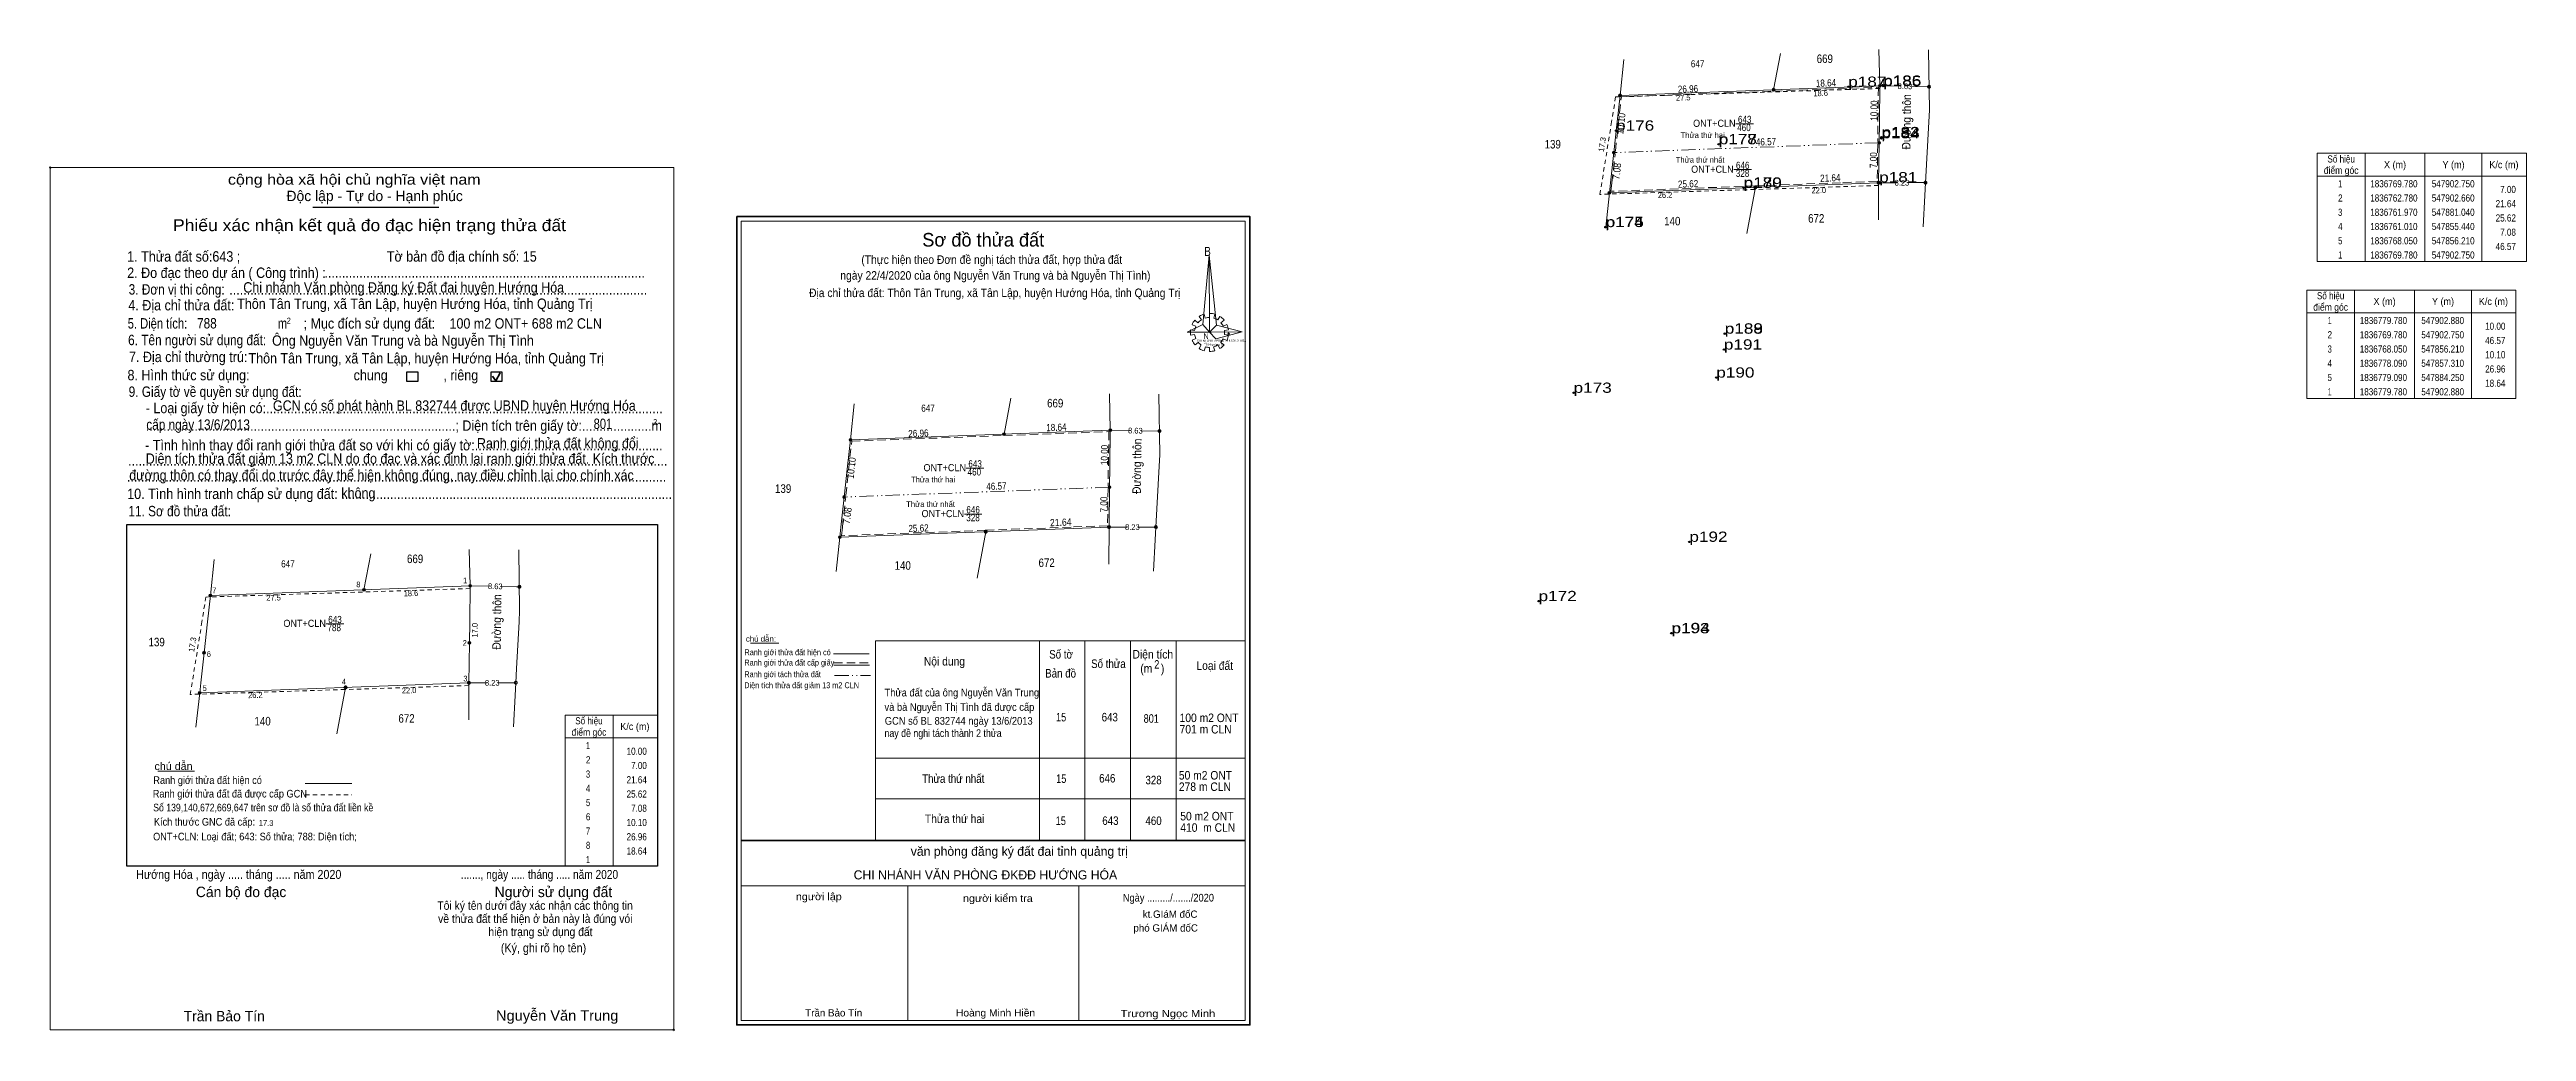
# Model space of a CAD drawing. Header units: metres. Extents: x 547319 to 548016, y 1836605 to 1836786.
# Drawn here: x 547581.9 to 548016.3, y 1836613.9 to 1836786.1 of the extents above; entities that cross this region are included whole.
import ezdxf
from ezdxf.enums import TextEntityAlignment as Align

# ---------------------------------------------------------------- set-up
doc = ezdxf.new("R2010")
doc.units = ezdxf.units.M
doc.header["$LTSCALE"] = 0.5
doc.header["$PDMODE"] = 32
doc.header["$PDSIZE"] = 0.25
for name, pattern in [('DASH_DOUBLE_DOT', [9.2, 5, -1.2, 0.3, -1.2, 0.3, -1.2]), ('MEDIUM_DASHED', [4.5, 3, -1.5]), ('SHORT_DASHED', [2.7, 1.5, -1.2])]:
    doc.linetypes.add(name, pattern=pattern)
for name, color, linetype, lineweight in [('10', 7, 'SHORT_DASHED', 13), ('15', 7, 'Continuous', 13), ('3', 7, 'Continuous', 13), ('4', 7, 'Continuous', 13), ('50', 7, 'Continuous', 13), ('63', 7, 'Continuous', 13)]:
    doc.layers.add(name, color=color, linetype=linetype, lineweight=lineweight)
for name, color, linetype in [('12', 7, 'Continuous'), ('61', 7, 'Continuous'), ('7', 7, 'Continuous')]:
    doc.layers.add(name, color=color, linetype=linetype)

msp = doc.modelspace()

# ---------------------------------------------------------------- texts
at = {"layer": '12', "width": 1.25}
for s, p in [('p187', (547897.33, 1836779.6)), ('p186', (547903.46, 1836779.8)), ('p185', (547903.47, 1836779.72)), ('p176', (547856.61, 1836771.91)), ('p178', (547874.61, 1836769.52)), ('p177', (547874.63, 1836769.53)), ('p183', (547903.15, 1836770.76)), ('p184', (547903.15, 1836770.57)), ('p182', (547903.17, 1836770.76)), ('p179', (547878.99, 1836761.92)), ('p180', (547878.99, 1836761.87)), ('p181', (547902.76, 1836762.84)), ('p174', (547854.76, 1836754.98)), ('p175', (547854.8, 1836755)), ('p191', (547875.52, 1836733.51)), ('p188', (547875.67, 1836736.29)), ('p189', (547875.68, 1836736.32)), ('p190', (547874.19, 1836728.59)), ('p173', (547849.16, 1836725.92)), ('p192', (547869.47, 1836699.78)), ('p172', (547843.02, 1836689.38)), ('p193', (547866.31, 1836683.74)), ('p194', (547866.36, 1836683.76))]:
    msp.add_text(s, height=1.8, dxfattribs=at).set_placement(p)
at = {"layer": '3'}
for s, width, p in [('647', 0.85, (547870.915, 1836783.01)), ('ONT+CLN', 0.95, (547873.85, 1836772.58)), ('643', 0.85, (547879.175, 1836773.26)), ('ONT+CLN', 0.95, (547873.51, 1836764.52)), ('646', 0.85, (547878.825, 1836765.2)), ('647', 0.85, (547735.935, 1836722.6)), ('ONT+CLN', 0.95, (547738.87, 1836712.17)), ('643', 0.85, (547744.195, 1836712.85)), ('ONT+CLN', 0.95, (547738.53, 1836704.11)), ('646', 0.85, (547743.845, 1836704.79)), ('647', 0.85, (547623.665, 1836695.29)), ('ONT+CLN', 0.95, (547626.6, 1836684.86)), ('643', 0.85, (547631.925, 1836685.54))]:
    msp.add_text(s, height=1.25, dxfattribs=dict(at, width=width)).set_placement(p, align=Align.CENTER)
at = {"layer": '4'}
for s, height, width, p in [('669', 1.5, 0.85, (547893.225, 1836783.77)), ('139', 1.5, 0.85, (547845.505, 1836768.78)), ('460', 1.25, 0.85, (547879.04, 1836771.83)), ('điểm góc', 1.25, 0.9, (547983.79, 1836764.32)), ('Số hiệu', 1.25, 0.85, (547983.79, 1836766.32)), ('X (m)', 1.25, 0.95, (547993.24, 1836765.32)), ('Y (m)', 1.25, 0.95, (548003.495, 1836765.32)), ('K/c (m)', 1.25, 0.95, (548012.335, 1836765.32)), ('328', 1.25, 0.85, (547878.805, 1836763.8)), (' 1', 1.25, 0.75, (547983.44, 1836761.97)), ('1836769.780', 1.25, 0.85, (547993.04, 1836761.97)), ('547902.750', 1.25, 0.85, (548003.44, 1836761.97)), ('Phiếu xác nhận kết quả đo đạc hiện trạng thửa đất', 2.086, 1.1, (547637.98, 1836754.28)), ('140', 1.5, 0.85, (547866.475, 1836755.29)), ('672', 1.5, 0.85, (547891.72, 1836755.77)), (' 3', 1.25, 0.8, (547983.435, 1836756.97)), (' 2', 1.25, 0.85, (547983.445, 1836759.47)), ('1836762.780', 1.25, 0.85, (547993.04, 1836759.47)), ('1836761.970', 1.25, 0.85, (547993.04, 1836756.97)), ('547902.660', 1.25, 0.85, (548003.44, 1836759.47)), ('547881.040', 1.25, 0.85, (548003.44, 1836756.97)), (' 4', 1.25, 0.85, (547983.44, 1836754.47)), (' 5', 1.25, 0.8, (547983.445, 1836751.97)), ('1836761.010', 1.25, 0.85, (547993.04, 1836754.47)), ('1836768.050', 1.25, 0.85, (547993.04, 1836751.97)), ('547855.440', 1.25, 0.85, (548003.44, 1836754.47)), ('547856.210', 1.25, 0.85, (548003.44, 1836751.97)), ('(Thực hiện theo Đơn đề nghị tách thửa đất, hợp thửa đất ', 1.5, 0.9, (547747.365, 1836748.54)), (' 1', 1.25, 0.75, (547983.44, 1836749.47)), ('1836769.780', 1.25, 0.85, (547993.04, 1836749.47)), ('547902.750', 1.25, 0.85, (548003.44, 1836749.47)), ('Địa chỉ thửa đất: Thôn Tân Trung, xã Tân Lập, huyện Hướng Hóa, tỉnh Quảng Trị', 1.5, 0.9, (547747.63, 1836742.71)), ('ngày 22/4/2020 của ông Nguyễn Văn Trung và bà Nguyễn Thị Tình)', 1.5, 0.9, (547747.75, 1836745.76)), ('Số hiệu', 1.25, 0.85, (547981.95, 1836742.33)), ('điểm góc', 1.25, 0.9, (547981.95, 1836740.33)), (' 1', 1.25, 0.75, (547981.6, 1836737.98)), ('1836779.780', 1.25, 0.85, (547991.2, 1836737.98)), ('X (m)', 1.25, 0.95, (547991.4, 1836741.33)), ('547902.880', 1.25, 0.85, (548001.6, 1836737.98)), ('Y (m)', 1.25, 0.95, (548001.655, 1836741.33)), ('K/c (m)', 1.25, 0.95, (548010.495, 1836741.33)), (' 2', 1.25, 0.85, (547981.605, 1836735.48)), ('1836769.780', 1.25, 0.85, (547991.2, 1836735.48)), ('547902.750', 1.25, 0.85, (548001.6, 1836735.48)), (' 4', 1.25, 0.85, (547981.6, 1836730.48)), (' 3', 1.25, 0.8, (547981.595, 1836732.98)), ('1836768.050', 1.25, 0.85, (547991.2, 1836732.98)), ('1836778.090', 1.25, 0.85, (547991.2, 1836730.48)), ('547856.210', 1.25, 0.85, (548001.6, 1836732.98)), ('547857.310', 1.25, 0.85, (548001.6, 1836730.48)), (' 5', 1.25, 0.8, (547981.605, 1836727.98)), (' 1', 1.25, 0.75, (547981.6, 1836725.48)), ('1836779.090', 1.25, 0.85, (547991.2, 1836727.98)), ('1836779.780', 1.25, 0.85, (547991.2, 1836725.48)), ('547884.250', 1.25, 0.85, (548001.6, 1836727.98)), ('547902.880', 1.25, 0.85, (548001.6, 1836725.48)), ('669', 1.5, 0.85, (547758.245, 1836723.36)), ('139', 1.5, 0.85, (547710.525, 1836708.37)), ('460', 1.25, 0.85, (547744.06, 1836711.42)), ('328', 1.25, 0.85, (547743.825, 1836703.39)), ('669', 1.5, 0.85, (547645.975, 1836696.05)), ('140', 1.5, 0.85, (547731.495, 1836694.88)), ('672', 1.5, 0.85, (547756.74, 1836695.36)), ('139', 1.5, 0.85, (547600.645, 1836681.45)), ('788', 1.25, 0.85, (547631.785, 1836684.11)), ('672', 1.5, 0.85, (547644.47, 1836668.05)), ('140', 1.5, 0.85, (547619.225, 1836667.57)), ('Tôi ký tên dưới đây xác nhận các thông tin', 1.508, 0.9, (547667.02, 1836635.23)), ('Ngày ........./......./2020', 1.35, 0.9, (547778.095, 1836636.68)), ('về thửa đất thể hiện ở bản này là đúng vói', 1.508, 0.9, (547667.055, 1836632.92)), ('hiện trạng sử dụng đất', 1.508, 0.9, (547667.96, 1836630.62))]:
    msp.add_text(s, height=height, dxfattribs=dict(at, width=width)).set_placement(p, align=Align.CENTER)
for s, height, rotation, width, p in [('26.96', 1.25, 2.126, 0.85, (547869.2518, 1836778.608)), ('18.64', 1.25, 2.121, 0.85, (547893.4469, 1836779.648)), ('8.63', 1, 358.938, 0.95, (547907.2757, 1836779.1969)), ('Đường thôn', 1.5, 89.246, 0.9, (547908.3014, 1836773.4401)), ('10.10', 1.25, 83.748, 0.9, (547858.0751, 1836773.0819)), ('10.00', 1.25, 89.255, 0.85, (547902.4837, 1836775.4219)), ('46.57', 1.25, 2.129, 0.85, (547882.9318, 1836769.3373)), ('7.08', 1.25, 83.758, 0.9, (547857.3772, 1836764.717)), ('7.00', 1.25, 89.263, 0.85, (547902.3782, 1836766.732)), ('25.62', 1.25, 2.148, 0.85, (547869.2716, 1836761.9587)), ('21.64', 1.25, 2.146, 0.85, (547894.2066, 1836762.9888)), ('8.23', 1, 0.07, 0.95, (547906.7544, 1836762.2715)), ('26.96', 1.25, 2.126, 0.85, (547734.2718, 1836718.198)), ('18.64', 1.25, 2.121, 0.85, (547758.4669, 1836719.238)), ('8.63', 1, 358.938, 0.95, (547772.2957, 1836718.7869)), ('Đường thôn', 1.5, 89.246, 0.9, (547773.3214, 1836713.0301)), ('10.10', 1.25, 83.748, 0.9, (547723.0951, 1836712.6719)), ('10.00', 1.25, 89.255, 0.85, (547767.5037, 1836715.0119)), ('46.57', 1.25, 2.129, 0.85, (547747.9518, 1836708.9273)), ('7.08', 1.25, 83.758, 0.9, (547722.3972, 1836704.307)), ('7.00', 1.25, 89.263, 0.85, (547767.3982, 1836706.322)), ('25.62', 1.25, 2.148, 0.85, (547734.2966, 1836701.5489)), ('21.64', 1.25, 2.146, 0.9, (547759.2316, 1836702.579)), ('8.23', 1, 0.07, 0.95, (547771.7744, 1836701.8615)), ('8.63', 1, 358.938, 0.95, (547660.0257, 1836691.4769)), ('Đường thôn', 1.5, 89.246, 0.9, (547661.0514, 1836685.7201)), ('8.23', 1, 0.07, 0.95, (547659.5044, 1836674.5515)), ('17.3', 1, 358.747, 0.95, (547619.8341, 1836649.9726))]:
    msp.add_text(s, height=height, rotation=rotation, dxfattribs=dict(at, width=width)).set_placement(p, align=Align.CENTER)
for s, height, width, p in [(' 1', 1, 0.9, (547903.87, 1836780)), ('7.00', 1.25, 0.85, (548014.44, 1836760.97)), ('21.64', 1.25, 0.85, (548014.44, 1836758.47)), ('25.62', 1.25, 0.85, (548014.44, 1836755.97)), ('46.57', 1.25, 0.85, (548014.44, 1836750.97)), ('7.08', 1.25, 0.85, (548014.44, 1836753.47)), ('46.57', 1.25, 0.85, (548012.6, 1836734.48)), ('10.00', 1.25, 0.85, (548012.6, 1836736.98)), ('26.96', 1.25, 0.85, (548012.6, 1836729.48)), ('10.10', 1.25, 0.85, (548012.6, 1836731.98)), ('18.64', 1.25, 0.85, (548012.6, 1836726.98)), (' 7', 1, 0.95, (547611.11, 1836690.77)), (' 8', 1, 0.95, (547636.39, 1836691.81)), (' 1', 1, 0.9, (547655.12, 1836692.5)), (' 6', 1, 0.9, (547610.16, 1836679.59)), (' 2', 1, 0.9, (547655.05, 1836681.54)), (' 5', 1, 0.9, (547609.44, 1836673.63)), (' 4', 1, 0.95, (547633.86, 1836674.76)), (' 3', 1, 0.95, (547655.16, 1836675.29)), ('người lập', 1.28, 1.1, (547720.8, 1836636.92)), ('người kiểm tra', 1.28, 1.1, (547754.3, 1836636.61)), ('Hoàng Minh Hiền', 1.28, 1.05, (547754.72, 1836616.52)), ('Trương Ngọc Minh', 1.28, 1.15, (547786.32, 1836616.4))]:
    msp.add_text(s, height=height, dxfattribs=dict(at, width=width)).set_placement(p, align=Align.RIGHT)
for s, height, p in [('Thửa thứ hai', 1, (547871.805, 1836770.62)), ('Thửa thứ nhất', 1, (547871.36, 1836766.3)), ('Sơ đồ thửa đất', 2.38, (547745.62, 1836751.58)), ('Thửa thứ hai', 1, (547736.825, 1836710.21)), ('Thửa thứ nhất', 1, (547736.38, 1836705.89)), ('.', 0.5216, (547691.3161, 1836613.89))]:
    msp.add_text(s, height=height, dxfattribs=at).set_placement(p, align=Align.CENTER)
for s, height, width, p in [('cộng hòa xã hội chủ nghĩa việt nam', 1.825, 1.15, (547613.15, 1836762.43)), ('2. Đo đạc theo dự án ( Công trình) : ', 1.827, 0.9, (547595.47, 1836746.07)), ('1. Thửa đất số:643 ;                                          Tờ bản đồ địa chính số: 15', 1.83, 0.9, (547595.47, 1836748.93)), ('B', 1.585, 0.8, (547784.4, 1836749.94)), ('3. Đơn vị thi công:', 1.827, 0.85, (547595.73, 1836743.15)), ('........................................................................................................................', 1.827, 0.9, (547613.38, 1836743.15)), ('Chi nhánh Văn phòng Đăng ký Đất đai huyện Hướng Hóa', 1.825, 0.9, (547615.84, 1836743.5)), ('............................................................................................', 1.827, 0.9, (547630.07, 1836746.13)), ('5. Diện tích:', 1.827, 0.8, (547595.57, 1836737.19)), ('4. Địa chỉ thửa đất:', 1.827, 0.9, (547595.68, 1836740.38)), ('788', 1.82, 0.85, (547607.73, 1836737.21)), ('Thôn Tân Trung, xã Tân Lập, huyện Hướng Hóa, tỉnh Quảng Trị', 1.82, 0.9, (547614.77, 1836740.64)), ('2', 1.043, 0.8, (547623.45, 1836738.06)), ('; Mục đích sử dụng đất:', 1.825, 0.9, (547626.41, 1836737.19)), ('6. Tên người sử dụng đất:', 1.827, 0.85, (547595.63, 1836734.28)), ('Ông Nguyễn Văn Trung và bà Nguyễn Thị Tình', 1.82, 0.9, (547620.89, 1836734.18)), ('m', 1.825, 0.8, (547621.89, 1836737.19)), ('100 m2 ONT+ 688 m2 CLN', 1.82, 0.9, (547652.01, 1836737.18)), ('CHI NHÁNH VPĐKĐĐ-HƯỚNG HÓA', 0.3749, 0.95, (547783.09, 1836734.87)), ('TỈNH quảng trị', 0.375, 1.05, (547784.3, 1836734.22)), ('N', 0.9904, 0.9, (547784.24, 1836735.37)), ('7. Địa chỉ thường trú:', 1.827, 0.9, (547595.79, 1836731.31)), ('Thôn Tân Trung, xã Tân Lập, huyện Hướng Hóa, tỉnh Quảng Trị', 1.82, 0.9, (547616.76, 1836731.07)), ('8. Hình thức sử dụng:', 1.827, 0.9, (547595.53, 1836728.12)), ('9. Giấy tờ về quyền sử dụng đất:', 1.827, 0.85, (547595.73, 1836725.21)), ('chung                , riêng', 1.825, 0.9, (547635.19, 1836728.12)), ('     - Loại giấy tờ hiện có:..................................................................................................................', 1.825, 0.9, (547595.68, 1836722.35)), ('GCN có số phát hành BL 832744 được UBND huyện Hướng Hóa ', 1.82, 0.9, (547621.04, 1836722.77)), ('     - Tình hình thay đổi ranh giới thửa đất so với khi có giấy tờ:......................................................', 1.825, 0.9, (547595.58, 1836715.82)), ('cấp ngày 13/6/2013', 1.82, 0.85, (547598.83, 1836719.44)), ('     .........................................................................................; Diện tích trên giấy tờ:....................m', 1.825, 0.9, (547595.68, 1836719.26)), ('Ranh giới thửa đất không đổi', 1.82, 0.9, (547656.82, 1836716.16)), ('801', 1.82, 0.8, (547677.29, 1836719.58)), ('2', 1.043, 0.8, (547687.71, 1836720.29)), ('...........................................................................................................................................................', 1.825, 0.9, (547595.63, 1836713.17)), ('Diện tích thửa đất giảm 13 m2 CLN do đo đạc và xác định lại ranh giới thửa đất. Kích thước ', 1.82, 0.9, (547598.73, 1836713.47)), ('...........................................................................................................................................................', 1.825, 0.9, (547595.43, 1836710.34)), ('10. Tình hình tranh chấp sử dụng đất: ................................................................................................', 1.827, 0.9, (547595.48, 1836707.29)), ('đường thôn có thay đổi do trước đây thể hiện không đúng, nay điều chỉnh lại cho chính xác', 1.82, 0.9, (547595.83, 1836710.57)), ('không', 1.825, 0.9, (547633.03, 1836707.43)), ('11. Sơ đồ thửa đất:', 1.827, 0.85, (547595.68, 1836704.26)), ('Ranh giới thửa đất cấp giấy', 1.029, 0.9, (547703.73, 1836678.08)), ('Ranh giới thửa đất hiện có ', 1.029, 0.9, (547703.74, 1836679.89)), ('Nội dung', 1.5, 0.9, (547735.2, 1836678.08)), ('Số tờ', 1.5, 0.85, (547757.19, 1836679.3)), ('Số thửa', 1.5, 0.85, (547764.54, 1836677.65)), ('Diện tích', 1.5, 0.9, (547771.8, 1836679.31)), ('(m   )', 1.5, 0.9, (547773.17, 1836676.82)), ('2', 1.5, 0.8, (547775.61, 1836677.53)), ('Loại đất', 1.5, 0.9, (547783.01, 1836677.32)), ('Diện tích thửa đất giảm 13 m2 CLN', 1.03, 0.9, (547703.7, 1836674.11)), ('Ranh giới tách thửa đất', 1.029, 0.9, (547703.72, 1836676.04)), ('Thửa đất của ông Nguyễn Văn Trung', 1.36, 0.9, (547728.31, 1836672.66)), ('Bản đồ', 1.5, 0.85, (547756.49, 1836675.97)), ('và bà Nguyễn Thị Tình đã được cấp ', 1.36, 0.9, (547728.3, 1836670.12)), ('15', 1.5, 0.8, (547758.39, 1836668.28)), ('643', 1.5, 0.85, (547766.39, 1836668.28)), ('801', 1.5, 0.8, (547773.75, 1836668.04)), ('100 m2 ONT', 1.5, 0.9, (547780.06, 1836668.16)), ('nay đề nghi tách thành 2 thửa', 1.36, 0.85, (547728.3, 1836665.54)), ('GCN số BL 832744 ngày 13/6/2013', 1.36, 0.9, (547728.35, 1836667.7)), ('701 m CLN', 1.5, 0.9, (547780.06, 1836666.16)), ('chú dẫn', 1.337, 1.05, (547600.26, 1836659.76)), ('Ranh giới thửa đất hiện có ', 1.337, 0.9, (547600.06, 1836657.31)), ('Thửa thứ nhất', 1.5, 0.85, (547734.9, 1836657.5)), ('15', 1.5, 0.8, (547758.41, 1836657.49)), ('646', 1.5, 0.85, (547765.95, 1836657.56)), ('328', 1.5, 0.85, (547774.07, 1836657.25)), ('50 m2 ONT', 1.5, 0.9, (547779.93, 1836658.08)), ('278 m CLN', 1.5, 0.9, (547779.93, 1836656.08)), ('Ranh giới thửa đất đã được cấp GCN', 1.34, 0.9, (547599.96, 1836654.93)), ('Số 139,140,672,669,647 trên sơ đồ là số thửa đất liền kề', 1.34, 0.85, (547600.04, 1836652.5)), ('50 m2 ONT', 1.5, 0.9, (547780.18, 1836650.91)), ('ONT+CLN: Loại đất; 643: Số thửa; 788: Diện tích;', 1.34, 0.9, (547600.02, 1836647.41)), ('Kích thước GNC đã cấp:', 1.34, 0.9, (547600.16, 1836650)), ('Thửa thứ hai', 1.5, 0.9, (547735.38, 1836650.45)), ('15', 1.5, 0.8, (547758.33, 1836650.1)), ('643', 1.5, 0.85, (547766.5, 1836650.12)), ('460', 1.5, 0.85, (547774.07, 1836650.1)), ('410  m CLN', 1.5, 0.9, (547780.18, 1836648.91)), ('Hướng Hóa , ngày ..... tháng ..... năm 2020', 1.565, 0.9, (547597.04, 1836640.66)), ('......., ngày ..... tháng ..... năm 2020', 1.565, 0.85, (547653.99, 1836640.66)), ('(Ký, ghi rõ họ tên)', 1.565, 0.9, (547661.01, 1836627.77)), ('Nguyễn Văn Trung', 1.82, 1.05, (547660.17, 1836615.78))]:
    msp.add_text(s, height=height, dxfattribs=dict(at, width=width)).set_placement(p)
for s, height, p in [('Độc lập - Tự do - Hạnh phúc', 1.825, (547623.41, 1836759.55)), ('chú dẫn:', 1.029, (547703.99, 1836682.25)), ('Cán bộ đo đạc', 1.825, (547607.51, 1836637.46)), ('Người sử dụng đất', 1.825, (547659.93, 1836637.46)), ('Trần Bảo Tín', 1.825, (547605.37, 1836615.67))]:
    msp.add_text(s, height=height, dxfattribs=at).set_placement(p)
for s, height, p in [('văn phòng đăng ký đất đai tỉnh quảng trị', 1.6, (547770.97, 1836644.7)), ('CHI NHÁNH VĂN PHÒNG ĐKĐĐ HƯỚNG HÓA', 1.6, (547769.11, 1836640.56)), ('kt.GIáM đốC', 1.28, (547783.2, 1836633.83)), ('phó GIÁM đốC', 1.28, (547783.28, 1836631.41)), ('Trần Bảo Tín', 1.28, (547724.39, 1836616.52))]:
    msp.add_text(s, height=height, dxfattribs=at).set_placement(p, align=Align.RIGHT)
at = {"layer": '61', "width": 0.95}
for s, rotation, p in [('27.5', 1.828, (547868.409, 1836777.1899)), ('18.6', 1.828, (547892.509, 1836777.9699)), ('26.2', 1.833, (547865.219, 1836760.11)), ('22.0', 1.848, (547892.1839, 1836760.9405)), ('18.6', 1.828, (547645.259, 1836690.2499)), ('27.5', 1.828, (547621.159, 1836689.4699)), ('22.0', 1.848, (547644.9339, 1836673.2205)), ('26.2', 1.833, (547617.969, 1836672.39))]:
    msp.add_text(s, height=1, rotation=rotation, dxfattribs=at).set_placement(p, align=Align.CENTER)
at = {"layer": '61'}
for height, p in [(1, (547854.6687, 1836769.4061)), (0.9999, (547607.4179, 1836681.6811))]:
    msp.add_text('17.3', height=height, rotation=80.92, dxfattribs=at).set_placement(p, align=Align.CENTER)
at = {"layer": '63', "width": 0.95}
msp.add_text('17.0', height=1, rotation=89.272, dxfattribs=at).set_placement((547656.9358, 1836684.2737), align=Align.CENTER)
at = {"layer": '63'}
for s, width, p in [('điểm góc', 0.9, (547676.47, 1836665.77)), ('Số hiệu', 0.85, (547676.47, 1836667.77)), ('K/c (m)', 0.95, (547684.515, 1836666.77)), (' 2', 0.85, (547676.125, 1836660.92)), (' 1', 0.75, (547676.12, 1836663.42)), (' 4', 0.85, (547676.12, 1836655.92)), (' 3', 0.8, (547676.115, 1836658.42)), (' 5', 0.8, (547676.125, 1836653.42)), (' 6', 0.85, (547676.125, 1836650.92)), (' 7', 0.8, (547676.125, 1836648.42)), (' 8', 0.8, (547676.125, 1836645.92)), (' 1', 0.75, (547676.12, 1836643.42))]:
    msp.add_text(s, height=1.25, dxfattribs=dict(at, width=width)).set_placement(p, align=Align.CENTER)
at = {"layer": '63', "width": 0.85}
for s, p in [('10.00', (547686.62, 1836662.42)), ('7.00', (547686.62, 1836659.92)), ('21.64', (547686.62, 1836657.42)), ('25.62', (547686.62, 1836654.92)), ('7.08', (547686.62, 1836652.42)), ('26.96', (547686.62, 1836647.42)), ('10.10', (547686.62, 1836649.92)), ('18.64', (547686.62, 1836644.92))]:
    msp.add_text(s, height=1.25, dxfattribs=at).set_placement(p, align=Align.RIGHT)

# ---------------------------------------------------------------- hatches: boundary and pattern name
at = {"layer": '3'}
for points in [[(547857.56, 1836778.09, 1), (547857.06, 1836778.09, 1)], [(547884.5, 1836779.09, 1), (547884, 1836779.09, 1)], [(547903.13, 1836779.78, 1), (547902.63, 1836779.78, 1)], [(547903, 1836769.78, 1), (547902.5, 1836769.78, 1)], [(547856.46, 1836768.05, 1), (547855.96, 1836768.05, 1)], [(547855.69, 1836761.01, 1), (547855.19, 1836761.01, 1)], [(547722.58, 1836717.68, 1), (547722.08, 1836717.68, 1)], [(547749.52, 1836718.68, 1), (547749.02, 1836718.68, 1)], [(547768.15, 1836719.37, 1), (547767.65, 1836719.37, 1)], [(547768.02, 1836709.37, 1), (547767.52, 1836709.37, 1)], [(547721.48, 1836707.64, 1), (547720.98, 1836707.64, 1)], [(547720.71, 1836700.6, 1), (547720.21, 1836700.6, 1)], [(547637.25, 1836691.37, 1), (547636.75, 1836691.37, 1)], [(547655.88, 1836692.06, 1), (547655.38, 1836692.06, 1)], [(547610.31, 1836690.37, 1), (547609.81, 1836690.37, 1)], [(547609.21, 1836680.33, 1), (547608.71, 1836680.33, 1)], [(547655.75, 1836682.06, 1), (547655.25, 1836682.06, 1)], [(547608.44, 1836673.29, 1), (547607.94, 1836673.29, 1)]]:
    msp.add_hatch(color=256, dxfattribs=at).paths.add_polyline_path(points)
at = {"layer": '4'}
for points in [[(547911.76, 1836779.62, 1), (547911.26, 1836779.62, 1)], [(547881.29, 1836761.97, 1), (547880.79, 1836761.97, 1)], [(547902.91, 1836762.78, 1), (547902.41, 1836762.78, 1)], [(547911.14, 1836762.79, 1), (547910.64, 1836762.79, 1)], [(547776.78, 1836719.21, 1), (547776.28, 1836719.21, 1)], [(547746.31, 1836701.56, 1), (547745.81, 1836701.56, 1)], [(547767.93, 1836702.37, 1), (547767.43, 1836702.37, 1)], [(547776.16, 1836702.38, 1), (547775.66, 1836702.38, 1)], [(547664.51, 1836691.9, 1), (547664.01, 1836691.9, 1)], [(547634.04, 1836674.25, 1), (547633.54, 1836674.25, 1)], [(547655.66, 1836675.06, 1), (547655.16, 1836675.06, 1)]]:
    msp.add_hatch(color=256, dxfattribs=at).paths.add_polyline_path(points)

# ---------------------------------------------------------------- linework, layer by layer
at = {"layer": '10'}
for p, q in [((547902.89, 1836779.3), (547856.53, 1836777.82)), ((547856.53, 1836777.82), (547855.83, 1836773.48)), ((547855.83, 1836773.48), (547854.12, 1836762.78)), ((547854.12, 1836762.78), (547853.79, 1836760.73)), ((547880.97, 1836761.6), (547853.79, 1836760.73)), ((547902.66, 1836762.29), (547880.97, 1836761.59)), ((547655.64, 1836691.58), (547609.28, 1836690.1)), ((547609.28, 1836690.1), (547608.58, 1836685.76)), ((547608.58, 1836685.76), (547606.87, 1836675.06)), ((547606.87, 1836675.06), (547606.54, 1836673.01)), ((547655.41, 1836674.57), (547633.72, 1836673.87)), ((547633.72, 1836673.88), (547606.54, 1836673.01))]:
    msp.add_line(p, q, dxfattribs=at)
at = {"layer": '10', "linetype": 'Continuous'}
for p, q in [((547902.88, 1836779.78), (547857.31, 1836778.09)), ((547902.66, 1836762.78), (547855.44, 1836761.01)), ((547767.9, 1836719.37), (547722.33, 1836717.68)), ((547767.68, 1836702.37), (547720.46, 1836700.6)), ((547655.63, 1836692.06), (547610.06, 1836690.37)), ((547655.41, 1836675.06), (547608.19, 1836673.29))]:
    msp.add_line(p, q, dxfattribs=at)
at = {"layer": '10', "linetype": 'DASH_DOUBLE_DOT'}
for p, q in [((547902.75, 1836769.78), (547856.21, 1836768.05)), ((547767.77, 1836709.37), (547721.23, 1836707.64))]:
    msp.add_line(p, q, dxfattribs=at)
at = {"layer": '15'}
for p, q in [((547856.8, 1836773.48), (547857.31, 1836778.09)), ((547856.21, 1836768.05), (547856.8, 1836773.48)), ((547721.82, 1836713.07), (547722.33, 1836717.68)), ((547721.23, 1836707.64), (547721.82, 1836713.07)), ((547609.55, 1836685.76), (547610.06, 1836690.37)), ((547608.96, 1836680.33), (547609.55, 1836685.76))]:
    msp.add_line(p, q, dxfattribs=at)
for points in [[(547855.44, 1836761.01), (547855.63, 1836762.78), (547856.21, 1836768.05)], [(547720.46, 1836700.6), (547720.65, 1836702.37), (547721.23, 1836707.64)], [(547608.19, 1836673.29), (547608.38, 1836675.06), (547608.96, 1836680.33)]]:
    msp.add_lwpolyline(points, dxfattribs=at)
at = {"layer": '3'}
for p, q in [((547877.63, 1836773.13), (547880.7, 1836773.13)), ((547877.29, 1836765.07), (547880.36, 1836765.07)), ((547742.65, 1836712.72), (547745.72, 1836712.72)), ((547742.31, 1836704.66), (547745.38, 1836704.66)), ((547630.38, 1836685.41), (547633.45, 1836685.41))]:
    msp.add_line(p, q, dxfattribs=at)
for centre in [(547857.31, 1836778.09), (547884.25, 1836779.09), (547902.88, 1836779.78), (547902.75, 1836769.78), (547856.21, 1836768.05), (547855.44, 1836761.01), (547722.33, 1836717.68), (547749.27, 1836718.68), (547767.9, 1836719.37), (547767.77, 1836709.37), (547721.23, 1836707.64), (547720.46, 1836700.6), (547637, 1836691.37), (547655.63, 1836692.06), (547610.06, 1836690.37), (547608.96, 1836680.33), (547655.5, 1836682.06), (547608.19, 1836673.29)]:
    msp.add_circle(centre, 0.25, dxfattribs=at)
for centre, start, end in [((547902.66, 1836762.78), 0, 180), ((547902.66, 1836762.78), 180, 0), ((547767.68, 1836702.37), 0, 180), ((547767.68, 1836702.37), 180, 0), ((547655.41, 1836675.06), 0, 180), ((547655.41, 1836675.06), 180, 0)]:
    msp.add_arc(centre, 0.25, start, end, dxfattribs=at)
at = {"layer": '4'}
for p, q in [((547857.96, 1836784.39), (547857.31, 1836778.09)), ((547885.44, 1836785.42), (547884.25, 1836779.09)), ((547906.42, 1836779.71), (547902.88, 1836779.78)), ((547911.51, 1836779.62), (547908.31, 1836779.68)), ((547987.99, 1836767.94), (547987.99, 1836748.94)), ((547998.49, 1836767.94), (547998.49, 1836748.94)), ((548008.49, 1836767.94), (548008.49, 1836748.94)), ((547854.79, 1836755), (547855.44, 1836761.01)), ((547881.04, 1836761.97), (547879.52, 1836753.84)), ((547905.81, 1836762.78), (547902.66, 1836762.78)), ((547910.89, 1836762.79), (547907.75, 1836762.79)), ((547979.59, 1836763.94), (548016.29, 1836763.94)), ((547986.15, 1836743.95), (547986.15, 1836724.95)), ((547996.65, 1836743.95), (547996.65, 1836724.95)), ((548006.65, 1836743.95), (548006.65, 1836724.95)), ((547783.88, 1836738.72), (547783.49, 1836739.32)), ((547784.38, 1836739.73), (547784.56, 1836739.02)), ((547785.3, 1836739.13), (547785.32, 1836739.86)), ((547786.26, 1836739.73), (547786.09, 1836739)), ((547786.74, 1836738.72), (547787.13, 1836739.32)), ((547977.75, 1836739.95), (548014.45, 1836739.95)), ((547781.96, 1836736.97), (547782.68, 1836736.86)), ((547782.68, 1836736.13), (547781.96, 1836736.01)), ((547782.9, 1836737.59), (547782.25, 1836737.86)), ((547782.25, 1836735.13), (547782.9, 1836735.45)), ((547782.73, 1836738.68), (547783.27, 1836738.2)), ((547783.34, 1836734.76), (547782.77, 1836734.31)), ((547784.95, 1836736.54), (547785.65, 1836736.54)), ((547787.26, 1836734.76), (547787.85, 1836734.33)), ((547787.85, 1836738.68), (547787.31, 1836738.22)), ((547788.38, 1836735.1), (547787.66, 1836735.38)), ((547787.7, 1836737.61), (547788.35, 1836737.93)), ((547788.66, 1836736.97), (547787.92, 1836736.86)), ((547787.92, 1836736.13), (547788.66, 1836736.01)), ((547783.49, 1836733.69), (547783.86, 1836734.33)), ((547784.6, 1836733.99), (547784.38, 1836733.28)), ((547785.3, 1836733.17), (547785.3, 1836733.87)), ((547786.02, 1836733.99), (547786.24, 1836733.31)), ((547787.13, 1836733.69), (547786.74, 1836734.31)), ((547722.98, 1836723.98), (547722.33, 1836717.68)), ((547750.46, 1836725.01), (547749.27, 1836718.68)), ((547771.44, 1836719.3), (547767.9, 1836719.37)), ((547776.53, 1836719.21), (547773.33, 1836719.27)), ((547719.81, 1836694.59), (547720.46, 1836700.6)), ((547746.06, 1836701.56), (547744.54, 1836693.43)), ((547770.83, 1836702.37), (547767.68, 1836702.37)), ((547775.91, 1836702.38), (547772.77, 1836702.38)), ((547610.71, 1836696.67), (547610.06, 1836690.37)), ((547638.19, 1836697.7), (547637, 1836691.37)), ((547659.17, 1836691.99), (547655.63, 1836692.06)), ((547704.82, 1836682.03), (547709.79, 1836682.03)), ((547719.33, 1836680.14), (547725.6, 1836680.14)), ((547726.72, 1836682.43), (547791.58, 1836682.43)), ((547726.72, 1836682.43), (547726.72, 1836647.38)), ((547755.46, 1836682.43), (547755.46, 1836647.38)), ((547763.46, 1836682.43), (547763.46, 1836647.38)), ((547771.46, 1836682.43), (547771.46, 1836647.38)), ((547779.46, 1836682.43), (547779.46, 1836647.38)), ((547633.79, 1836674.25), (547632.27, 1836666.12)), ((547658.56, 1836675.06), (547655.41, 1836675.06)), ((547663.64, 1836675.07), (547660.5, 1836675.07)), ((547719.43, 1836678.13), (547725.69, 1836678.13)), ((547607.54, 1836667.28), (547608.19, 1836673.29)), ((547726.72, 1836661.86), (547791.58, 1836661.86)), ((547600.85, 1836659.58), (547607.3, 1836659.58)), ((547626.71, 1836657.4), (547634.85, 1836657.4)), ((547726.72, 1836654.72), (547791.58, 1836654.72)), ((547702.37, 1836646.61), (547702.37, 1836615.02)), ((547726.72, 1836647.39), (547726.72, 1836647.38)), ((547755.46, 1836647.39), (547755.46, 1836647.38)), ((547763.46, 1836647.39), (547763.46, 1836647.38)), ((547771.46, 1836647.39), (547771.46, 1836647.38)), ((547779.46, 1836647.39), (547779.46, 1836647.38)), ((547703.18, 1836639.45), (547791.58, 1836639.45)), ((547732.37, 1836639.45), (547732.37, 1836615.83)), ((547762.37, 1836639.45), (547762.37, 1836615.83))]:
    msp.add_line(p, q, dxfattribs=at)
at = {"layer": '4', "linetype": 'MEDIUM_DASHED'}
for p, q in [((547902.63, 1836779.52), (547902.5, 1836770.02)), ((547855.89, 1836762.78), (547856.44, 1836767.81)), ((547767.65, 1836719.11), (547767.52, 1836709.61)), ((547720.91, 1836702.37), (547721.46, 1836707.4)), ((547719.43, 1836678.55), (547725.74, 1836678.55))]:
    msp.add_line(p, q, dxfattribs=at)
at = {"layer": '4', "lineweight": 25}
for p, q in [((547628.04, 1836758.49), (547650.15, 1836758.49)), ((547595.39, 1836702.83), (547688.49, 1836702.83)), ((547595.39, 1836699.37), (547595.39, 1836702.83)), ((547688.49, 1836702.83), (547688.49, 1836642.9)), ((547595.39, 1836665.95), (547595.39, 1836699.37)), ((547595.39, 1836642.9), (547595.39, 1836665.95)), ((547688.49, 1836642.9), (547595.39, 1836642.9))]:
    msp.add_line(p, q, dxfattribs=at)
at = {"layer": '4', "lineweight": 35}
for p, q in [((547659.54, 1836728.85), (547660.16, 1836728.04)), ((547660.16, 1836728.04), (547660.92, 1836729.4)), ((547703.18, 1836647.38), (547791.58, 1836647.38))]:
    msp.add_line(p, q, dxfattribs=at)
at = {"layer": '4', "linetype": 'DASH_DOUBLE_DOT'}
msp.add_line((547719.52, 1836676.32), (547725.82, 1836676.32), dxfattribs=at)
at = {"layer": '4', "linetype": 'SHORT_DASHED'}
msp.add_line((547626.71, 1836655.41), (547634.85, 1836655.41), dxfattribs=at)
at = {"layer": '4', "linetype": 'MEDIUM_DASHED'}
for points in [[(547856.49, 1836768.31), (547857.54, 1836777.85), (547884.26, 1836778.84), (547902.63, 1836779.52)], [(547902.5, 1836769.52), (547902.41, 1836763.02), (547896, 1836762.78)], [(547896, 1836762.78), (547881.03, 1836762.22), (547855.72, 1836761.27), (547855.89, 1836762.78)], [(547721.51, 1836707.9), (547722.56, 1836717.44), (547749.28, 1836718.43), (547767.65, 1836719.11)], [(547767.52, 1836709.11), (547767.43, 1836702.61), (547761.02, 1836702.37)], [(547761.02, 1836702.37), (547746.05, 1836701.81), (547720.74, 1836700.86), (547720.91, 1836702.37)]]:
    msp.add_lwpolyline(points, dxfattribs=at)
at = {"layer": '4'}
for points in [[(547581.98, 1836765.43), (547691.34, 1836765.43), (547691.34, 1836614.18), (547581.98, 1836614.18)], [(547979.59, 1836767.94), (548016.29, 1836767.94), (548016.29, 1836748.94), (547979.59, 1836748.94)], [(547702.37, 1836615.02), (547702.37, 1836756.82), (547792.37, 1836756.82), (547792.37, 1836615.02)], [(547702.37, 1836615.02), (547702.37, 1836756.82), (547792.37, 1836756.82), (547792.37, 1836615.02)], [(547791.58, 1836647.39), (547791.58, 1836615.83), (547703.18, 1836615.83), (547703.18, 1836756.03), (547791.58, 1836756.03)], [(547785.26, 1836750.06), (547785.3, 1836736.56), (547784.12, 1836737.9)], [(547785.26, 1836750.06), (547785.3, 1836736.56), (547786.54, 1836737.81)], [(547977.75, 1836743.95), (548014.45, 1836743.95), (548014.45, 1836724.95), (547977.75, 1836724.95)], [(547781.37, 1836736.56), (547784.12, 1836737.9), (547785.3, 1836736.56)], [(547791.06, 1836736.61), (547785.3, 1836736.56), (547786.54, 1836737.81)], [(547791.02, 1836736.63), (547786.43, 1836735.4), (547785.3, 1836736.56)]]:
    msp.add_lwpolyline(points, close=True, dxfattribs=at)
at = {"layer": '4', "lineweight": 35}
msp.add_lwpolyline([(547702.38, 1836756.83), (547792.38, 1836756.83), (547792.38, 1836615.03), (547702.38, 1836615.03)], close=True, dxfattribs=at)
at = {"layer": '4', "lineweight": 25}
for points in [[(547644.55, 1836729.63), (547646.43, 1836729.63), (547646.43, 1836727.88), (547644.55, 1836727.88)], [(547659.33, 1836729.63), (547661.21, 1836729.63), (547661.21, 1836727.88), (547659.33, 1836727.88)]]:
    msp.add_lwpolyline(points, close=True, dxfattribs=at)
at = {"layer": '4'}
msp.add_lwpolyline([(547664.26, 1836691.9), (547663.77, 1836691.91), (547661.06, 1836691.96)], dxfattribs=at)
at = {"layer": '4', "linetype": 'MEDIUM_DASHED'}
for centre in [(547911.51, 1836779.62), (547881.04, 1836761.97), (547902.66, 1836762.78), (547910.89, 1836762.79), (547776.53, 1836719.21), (547746.06, 1836701.56), (547767.68, 1836702.37), (547775.91, 1836702.38), (547664.26, 1836691.9), (547633.79, 1836674.25), (547655.41, 1836675.06)]:
    msp.add_circle(centre, 0.25, dxfattribs=at)
for start, end in [(58.66775, 301.33225), (301.33225, 58.66775)]:
    msp.add_arc((547663.64, 1836675.07), 0.25, start, end, dxfattribs=at)
at = {"layer": '4'}
for centre, major_axis, start_param, end_param in [((547785.3112, 1836736.5141), (3.3649, 0), 1.84955988, 2.13900916), ((547785.3112, 1836736.5141), (2.6372, 0), 1.56985589, 1.85611068), ((547785.3112, 1836736.5141), (3.3649, 0), 1.27924208, 1.56332225), ((547785.3112, 1836736.5141), (3.3649, 0), 0.71056237, 0.99687234), ((547785.3112, 1836736.5141), (3.3649, 0), 3.00667928, 3.29139349), ((547785.3112, 1836736.5141), (3.3649, 0), 2.43958176, 2.72400246), ((547785.3112, 1836736.5141), (3.3649, 0), 3.56988637, 3.85691866), ((547785.3112, 1836736.5141), (2.6372, 0), 2.72368549, 3.01515824), ((547785.3112, 1836736.5141), (2.6372, 0), 3.28229955, 3.56105054), ((547785.3112, 1836736.5141), (2.6372, 0), 2.13373541, 2.44496261), ((547785.3112, 1836736.5141), (2.6372, 0), 3.86077574, 4.13258255), ((547785.3112, 1836736.5141), (2.6372, 0), 1.00270906, 1.2755622), ((547785.3112, 1836736.5141), (2.6372, 0), 5.56137327, 5.83951437), ((547785.3112, 1836736.5141), (2.6372, 0), 0.42678376, 0.70646463), ((547785.3112, 1836736.5141), (2.6372, 0), 6.13558388, 6.41618463), ((547785.3112, 1836736.5141), (3.3649, 0), 0.1390515, 0.43393316), ((547785.3112, 1836736.5141), (3.3649, 0), 5.85230288, 6.13839648), ((547785.2919, 1836736.4941), (3.3649, 0), 4.1470906, 4.43659307), ((547785.3112, 1836736.5141), (2.6372, 0), 4.43854677, 4.71314001), ((547785.3112, 1836736.5141), (3.3649, 0), 4.71301008, 4.99761054), ((547785.3112, 1836736.5141), (2.6372, 0), 4.99087134, 5.28933161), ((547785.3112, 1836736.5141), (3.3649, 0), 5.28561416, 5.56798705)]:
    msp.add_ellipse(centre, major_axis=major_axis, ratio=0.995001, start_param=start_param, end_param=end_param, dxfattribs=at)
for p in [(547581.98, 1836765.43), (547788.66, 1836736.29), (547691.33, 1836614.18)]:
    msp.add_point(p, dxfattribs=at)
at = {"layer": '50'}
for p, q in [((547902.88, 1836779.78), (547902.72, 1836786.14)), ((547911.42, 1836786.1), (547911.56, 1836775.48)), ((547902.8, 1836773.48), (547902.88, 1836779.78)), ((547911.56, 1836775.48), (547911.45, 1836773.48)), ((547902.66, 1836762.78), (547902.75, 1836769.78)), ((547902.75, 1836769.78), (547902.8, 1836773.48)), ((547911.45, 1836773.48), (547910.89, 1836762.78)), ((547902.62, 1836756.29), (547902.66, 1836762.78)), ((547910.89, 1836762.78), (547910.77, 1836760.54)), ((547910.77, 1836760.54), (547910.48, 1836755.04)), ((547767.9, 1836719.37), (547767.74, 1836725.73)), ((547776.44, 1836725.69), (547776.58, 1836715.07)), ((547767.82, 1836713.07), (547767.9, 1836719.37)), ((547767.77, 1836709.37), (547767.82, 1836713.07)), ((547776.47, 1836713.07), (547775.91, 1836702.37)), ((547776.58, 1836715.07), (547776.47, 1836713.07)), ((547767.68, 1836702.37), (547767.77, 1836709.37)), ((547767.64, 1836695.88), (547767.68, 1836702.37)), ((547775.79, 1836700.13), (547775.5, 1836694.63)), ((547775.91, 1836702.37), (547775.79, 1836700.13)), ((547655.63, 1836692.06), (547655.47, 1836698.42)), ((547664.17, 1836698.38), (547664.31, 1836687.76)), ((547655.55, 1836685.76), (547655.63, 1836692.06)), ((547664.31, 1836687.76), (547664.2, 1836685.76)), ((547655.5, 1836682.06), (547655.55, 1836685.76)), ((547655.41, 1836675.06), (547655.5, 1836682.06)), ((547655.37, 1836668.57), (547655.41, 1836675.06)), ((547663.64, 1836675.06), (547663.52, 1836672.82)), ((547663.52, 1836672.82), (547663.23, 1836667.32))]:
    msp.add_line(p, q, dxfattribs=at)
msp.add_lwpolyline([(547664.2, 1836685.76), (547663.77, 1836677.54), (547663.64, 1836675.06)], dxfattribs=at)
at = {"layer": '63'}
msp.add_line((547680.69, 1836669.4), (547680.69, 1836642.9), dxfattribs=at)
for points in [[(547680.69, 1836642.9), (547672.29, 1836642.9), (547672.29, 1836669.4), (547680.69, 1836669.4)], [(547672.29, 1836665.4), (547680.69, 1836665.4), (547688.49, 1836665.4)], [(547680.69, 1836669.4), (547688.49, 1836669.4), (547688.49, 1836642.9), (547680.69, 1836642.9)]]:
    msp.add_lwpolyline(points, dxfattribs=at)
at = {"layer": '7'}
for p in [(547897.33, 1836779.6), (547903.46, 1836779.8), (547903.47, 1836779.72), (547856.61, 1836771.91), (547874.61, 1836769.52), (547874.63, 1836769.53), (547903.15, 1836770.76), (547903.15, 1836770.57), (547903.17, 1836770.76), (547878.99, 1836761.92), (547878.99, 1836761.87), (547902.76, 1836762.84), (547854.76, 1836754.98), (547854.8, 1836755), (547875.67, 1836736.29), (547875.68, 1836736.32), (547875.52, 1836733.51), (547849.16, 1836725.92), (547874.19, 1836728.59), (547869.47, 1836699.78), (547843.02, 1836689.38), (547866.31, 1836683.74), (547866.36, 1836683.76)]:
    msp.add_point(p, dxfattribs=at)

msp.set_redraw_order([(e.dxf.handle, doc.entitydb.next_handle()) for e in msp.query("TEXT MTEXT ATTDEF DIMENSION ARC_DIMENSION")])  # texts and dimensions are drawn at this point

doc.saveas('drawing.dxf')
